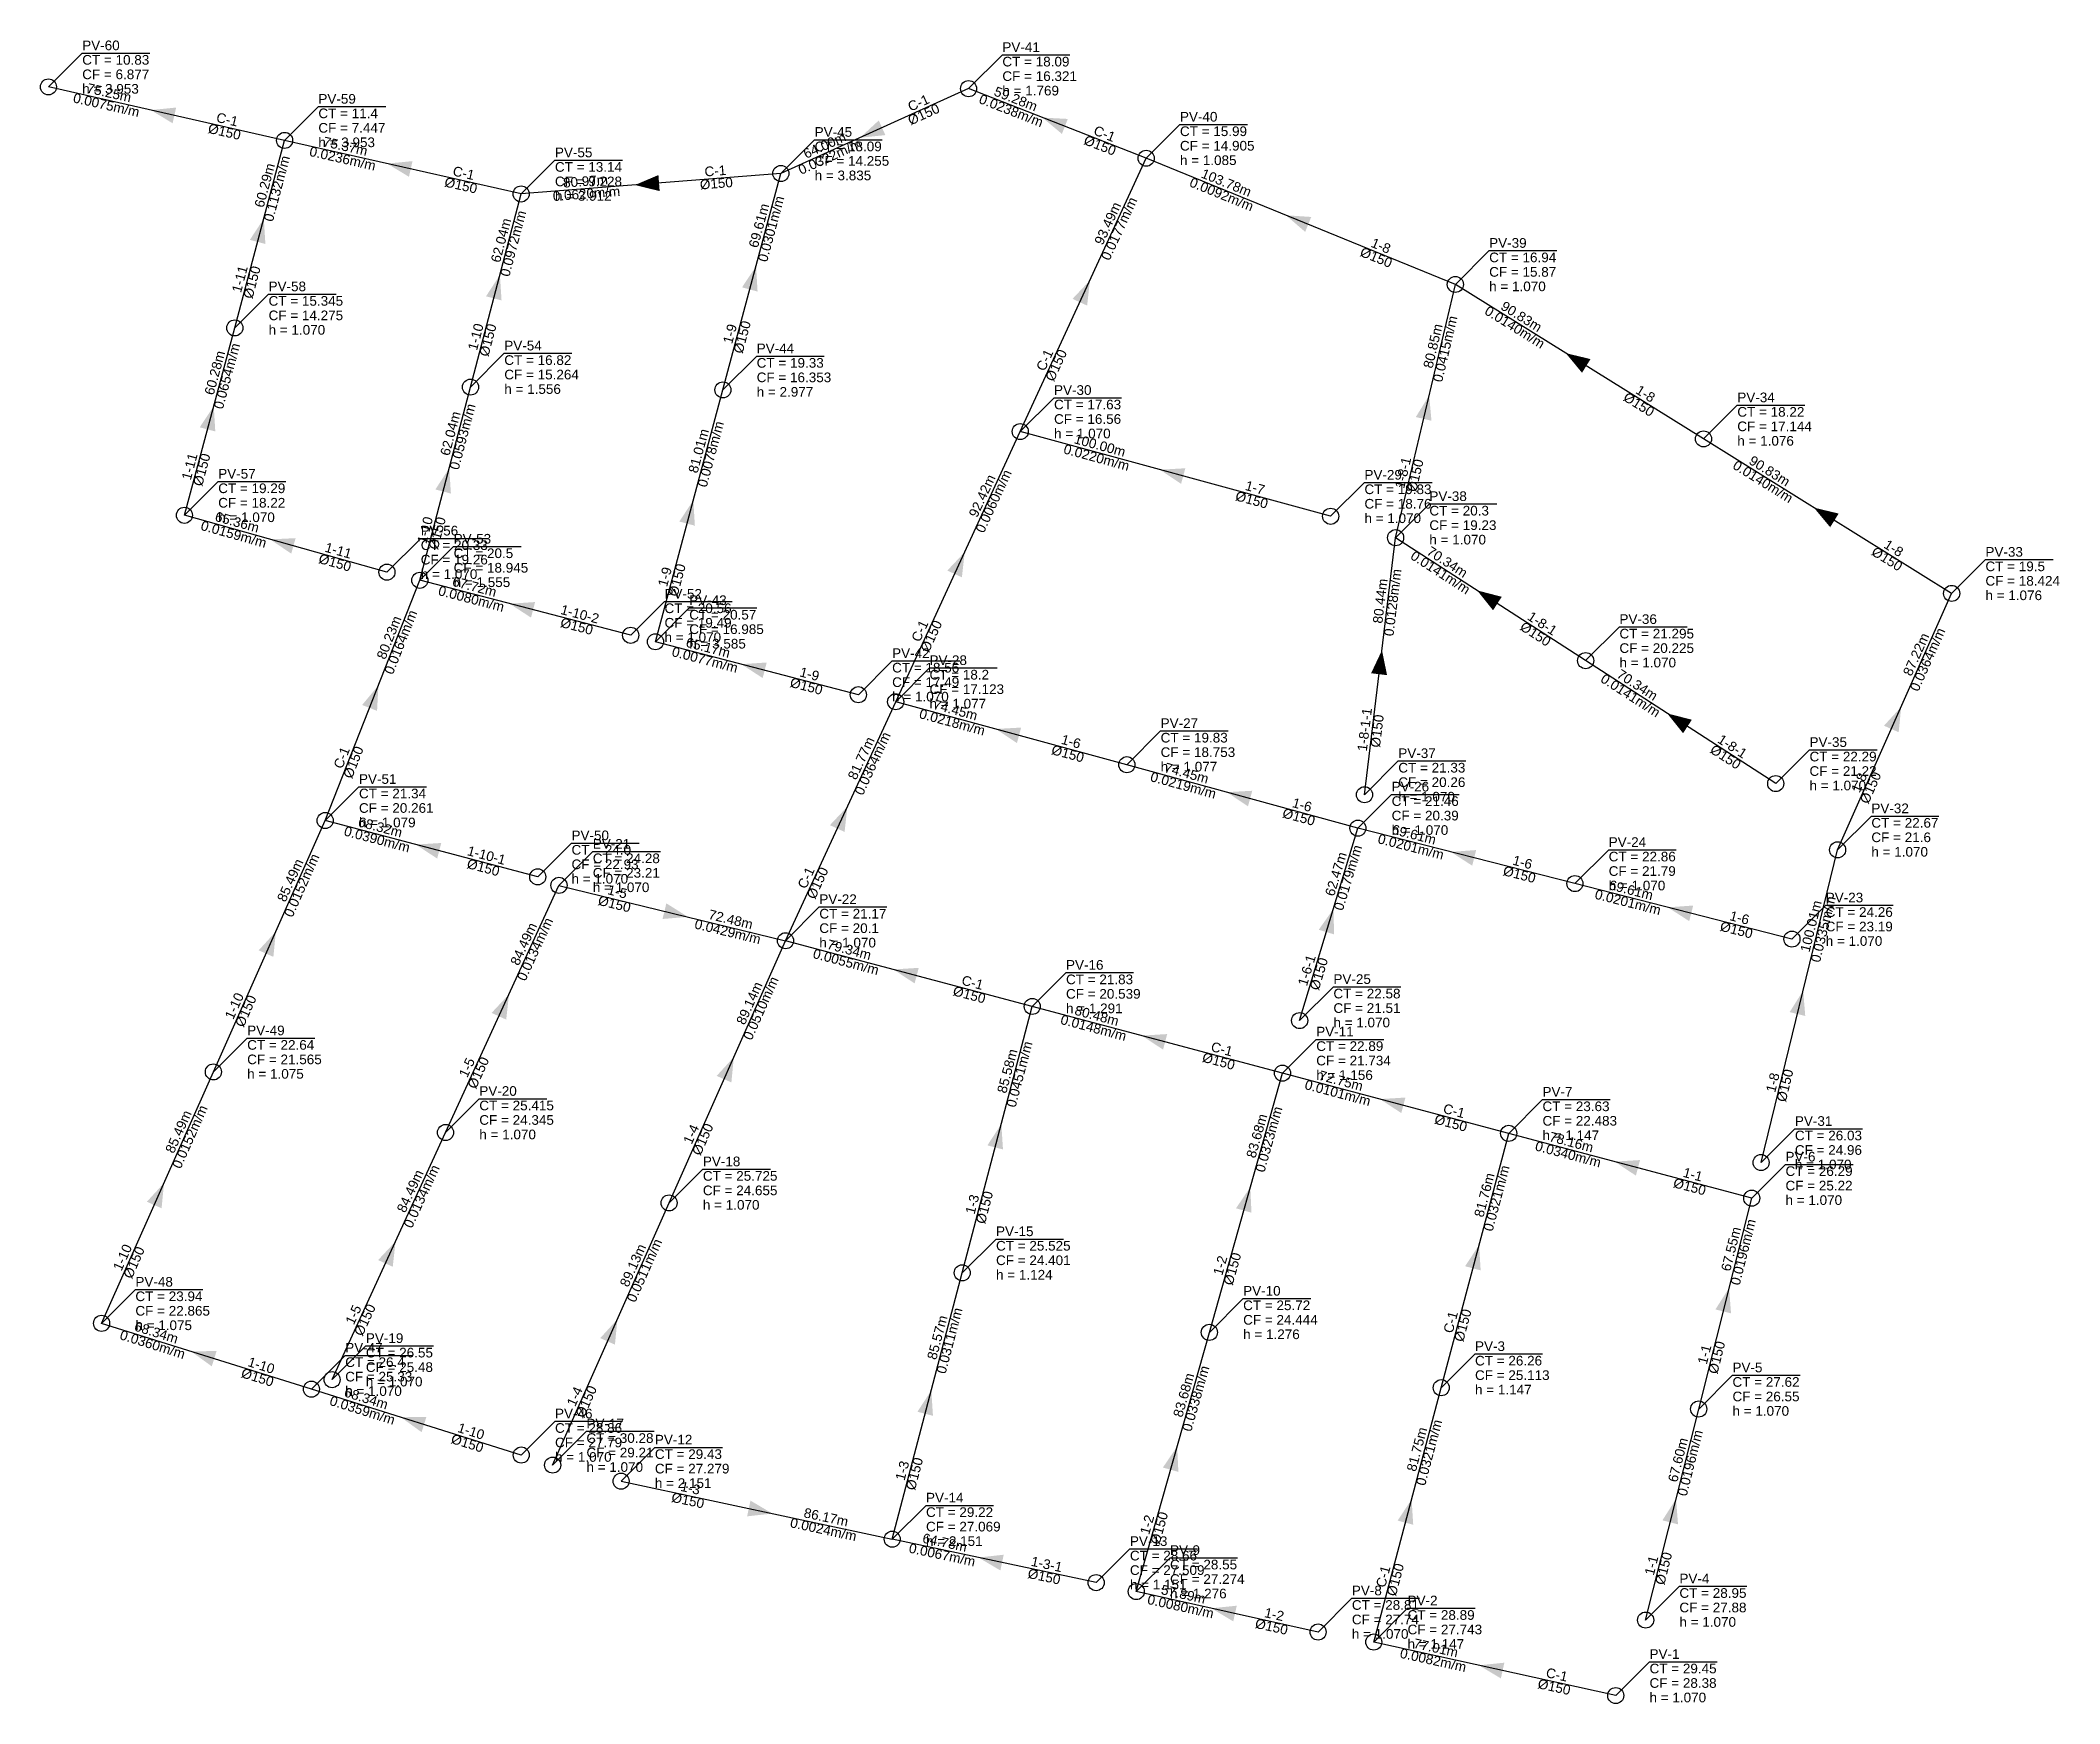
# Model space of a CAD drawing. Header units: millimetres. Extents: x -702 to 2600, y -168 to 1014.
# Drawn here: x 341 to 969, y 312 to 829 of the extents above; entities that cross this region are included whole.
import ezdxf
from ezdxf.enums import TextEntityAlignment as Align

# ---------------------------------------------------------------- set-up
doc = ezdxf.new("R2010")
doc.units = ezdxf.units.MM
doc.styles.get("Standard").update_dxf_attribs({"font": 'arial.ttf'})

msp = doc.modelspace()

# ---------------------------------------------------------------- texts
for s, rotation, p in [('0.0075m/m', 347.24105, (361.81, 810.31)), ('0.0238m/m', 338.60222, (643.24, 808.5)), ('Ø150', 24.3075, (614.85, 807.32)), ('Ø150', 347.24105, (398.51, 802)), ('0.0322m/m', 24.3075, (585.69, 794.15)), ('Ø150', 338.60222, (670.83, 797.69)), ('0.1132m/m', 75.12043, (412.99, 783.27)), ('0.0236m/m', 347.24051, (435.24, 793.68)), ('Ø150', 347.24051, (472, 785.36)), ('Ø150', 4.50844, (550.92, 785.97)), ('0.0092m/m', 337.80953, (708.66, 782.48)), ('0.0620m/m', 4.50844, (510.56, 782.79)), ('0.0301m/m', 75.00041, (566.6, 770.75)), ('0.0177m/m', 65.25499, (674.85, 771.05)), ('0.0972m/m', 75.30395, (486.44, 766.19)), ('Ø150', 337.80953, (756.7, 762.88)), ('Ø150', 75.12043, (405.25, 754.14)), ('Ø150', 75.30395, (478.57, 736.18)), ('Ø150', 75.00041, (557.59, 737.12)), ('0.0415m/m', 76.71623, (776.08, 733.41)), ('0.0140m/m', 328.1048, (800.01, 741.08)), ('0.0654m/m', 74.95661, (397.47, 725.01)), ('Ø150', 65.25499, (655.28, 728.59)), ('0.0593m/m', 75.30395, (470.7, 706.17)), ('Ø150', 328.1048, (838.57, 717.09)), ('0.0078m/m', 75.00111, (547.84, 700.75)), ('0.0220m/m', 344.73649, (669.62, 700.78)), ('Ø150', 74.95661, (389.64, 695.9)), ('Ø150', 76.71623, (766.79, 694.06)), ('0.0140m/m', 328.1048, (877.13, 693.09)), ('0.0060m/m', 65.24499, (635.82, 686.38)), ('Ø150', 344.73649, (717.85, 687.62)), ('0.0159m/m', 344.31683, (401.47, 676.93)), ('Ø150', 75.30395, (462.83, 676.16)), ('Ø150', 344.31683, (432.93, 668.1)), ('Ø150', 75.00111, (537.36, 661.62)), ('0.0141m/m', 327.10916, (776.92, 664.84)), ('Ø150', 328.1048, (915.69, 669.09)), ('0.0080m/m', 345.37916, (475.28, 656.88)), ('0.0128m/m', 83.10495, (759.74, 654.43)), ('0.0164m/m', 68.49178, (451.54, 642.5)), ('Ø150', 345.37916, (508.05, 648.34)), ('Ø150', 65.24499, (616.47, 644.42)), ('Ø150', 327.10916, (806.45, 645.74)), ('0.0077m/m', 345.37931, (547.88, 637.94)), ('0.0364m/m', 66.02077, (926.11, 637.17)), ('Ø150', 345.37931, (579.41, 629.72)), ('0.0141m/m', 327.11028, (835.99, 626.64)), ('0.0218m/m', 344.76135, (624.75, 618.54)), ('Ø150', 83.10495, (754.91, 614.5)), ('Ø150', 68.49178, (436.83, 605.17)), ('0.0364m/m', 65.24502, (598.23, 604.87)), ('Ø150', 344.76135, (660.67, 608.75)), ('Ø150', 327.11028, (865.53, 607.54)), ('0.0219m/m', 344.6487, (696.58, 598.93)), ('Ø150', 66.02077, (908.38, 597.32)), ('Ø150', 344.6487, (732.48, 589.08)), ('0.0390m/m', 345.16036, (445.99, 582.14)), ('0.0179m/m', 73.16232, (745.9, 569.2)), ('0.0201m/m', 345.66634, (767.29, 579.84)), ('0.0152m/m', 66.01941, (420.79, 566.98)), ('Ø150', 345.16036, (479.01, 573.39)), ('Ø150', 65.24502, (581.11, 567.73)), ('Ø150', 345.66634, (801.01, 571.23)), ('0.0201m/m', 345.66613, (834.74, 562.61)), ('Ø150', -13.72757, (519.74, 562.07)), ('0.0335m/m', 76.25373, (893.58, 553.11)), ('0.0134m/m', 65.33629, (493.32, 547.17)), ('0.0429m/m', -13.72757, (554.95, 553.47)), ('Ø150', 345.66613, (868.46, 553.99)), ('0.0055m/m', 345.09747, (591.72, 544.07)), ('Ø150', 73.16232, (736.85, 539.3)), ('0.0510m/m', 66.04586, (563.5, 528.8)), ('Ø150', 345.09747, (630.06, 533.86)), ('Ø150', 66.01941, (403.42, 527.93)), ('0.0148m/m', 345.0711, (668.67, 523.58)), ('0.0451m/m', 75.27303, (643.78, 508.07)), ('Ø150', 65.33629, (475.69, 508.77)), ('Ø150', 345.0711, (707.55, 513.21)), ('Ø150', 76.25373, (881.7, 504.54)), ('0.0101m/m', 345.09978, (744.57, 503.35)), ('0.0152m/m', 66.01968, (386.05, 488.87)), ('0.0323m/m', 74.24486, (721.31, 487.89)), ('Ø150', 66.04586, (545.41, 488.07)), ('Ø150', 345.09978, (779.72, 494)), ('0.0340m/m', 345.07019, (816.18, 484.29)), ('0.0134m/m', 65.33752, (458.06, 470.38)), ('0.0321m/m', 75.14351, (792.06, 469.56)), ('Ø150', 75.27303, (632.91, 466.68)), ('Ø150', 345.07019, (853.94, 474.22)), ('0.0196m/m', 75.88147, (868.71, 452.81)), ('Ø150', 66.01968, (368.67, 449.81)), ('0.0511m/m', 66.04541, (527.31, 447.34)), ('Ø150', 74.24486, (709.95, 447.62)), ('Ø150', 65.33752, (440.43, 431.98)), ('0.0311m/m', 75.27324, (622.03, 425.3)), ('Ø150', 75.14351, (781.58, 430.05)), ('0.0360m/m', 342.58841, (376.29, 425.17)), ('Ø150', 75.88147, (860.47, 420.05)), ('Ø150', 342.58841, (408.9, 414.95)), ('0.0338m/m', 74.24551, (698.59, 407.35)), ('Ø150', 66.04541, (509.21, 406.61)), ('0.0359m/m', 342.57696, (441.5, 404.72)), ('Ø150', 342.57696, (474.11, 394.49)), ('0.0321m/m', 75.1409, (771.09, 390.54)), ('0.0196m/m', 75.88545, (852.23, 387.28)), ('Ø150', 75.27324, (611.15, 383.92)), ('Ø150', -12.07117, (542.51, 376.75)), ('Ø150', 74.24551, (687.23, 367.08)), ('0.0024m/m', -12.07117, (584.65, 367.73)), ('0.0067m/m', 347.96472, (621.55, 359.85)), ('Ø150', 75.88545, (843.98, 354.5)), ('Ø150', 347.96472, (653.24, 353.1)), ('Ø150', 75.1409, (760.61, 351.02)), ('0.0080m/m', 347.46056, (695.68, 343.8)), ('Ø150', 347.46056, (723.93, 337.52)), ('0.0082m/m', 347.53098, (774.17, 327.11)), ('Ø150', 347.53098, (811.77, 318.8))]:
    msp.add_text(s, height=3, rotation=rotation).set_placement(p, align=Align.TOP_CENTER)
for s, rotation, p in [('75.25m', 347.24105, (361.81, 810.31)), ('C-1', 24.3075, (614.85, 807.32)), ('59.28m', 338.60222, (643.24, 808.5)), ('C-1', 347.24105, (398.51, 802)), ('75.37m', 347.24051, (435.24, 793.68)), ('64.00m', 24.3075, (585.69, 794.15)), ('C-1', 338.60222, (670.83, 797.69)), ('60.29m', 75.12043, (412.99, 783.27)), ('C-1', 347.24051, (472, 785.36)), ('80.97m', 4.50844, (510.56, 782.79)), ('C-1', 4.50844, (550.92, 785.97)), ('103.78m', 337.80953, (708.66, 782.48)), ('93.49m', 65.25499, (674.85, 771.05)), ('62.04m', 75.30395, (486.44, 766.19)), ('69.61m', 75.00041, (566.6, 770.75)), ('1-8', 337.80953, (756.7, 762.88)), ('1-11', 75.12043, (405.25, 754.14)), ('90.83m', 328.1048, (800.01, 741.08)), ('1-10', 75.30395, (478.57, 736.18)), ('1-9', 75.00041, (557.59, 737.12)), ('80.85m', 76.71623, (776.08, 733.41)), ('60.28m', 74.95661, (397.47, 725.01)), ('C-1', 65.25499, (655.28, 728.59)), ('1-8', 328.1048, (838.57, 717.09)), ('62.04m', 75.30395, (470.7, 706.17)), ('81.01m', 75.00111, (547.84, 700.75)), ('100.00m', 344.73649, (669.62, 700.78)), ('1-11', 74.95661, (389.64, 695.9)), ('1-8-1', 76.71623, (766.79, 694.06)), ('90.83m', 328.1048, (877.13, 693.09)), ('92.42m', 65.24499, (635.82, 686.38)), ('1-7', 344.73649, (717.85, 687.62)), ('65.36m', 344.31683, (401.47, 676.93)), ('1-10', 75.30395, (462.83, 676.16)), ('1-11', 344.31683, (432.93, 668.1)), ('70.34m', 327.10916, (776.92, 664.84)), ('1-8', 328.1048, (915.69, 669.09)), ('67.72m', 345.37916, (475.28, 656.88)), ('1-9', 75.00111, (537.36, 661.62)), ('80.44m', 83.10495, (759.74, 654.43)), ('1-10-2', 345.37916, (508.05, 648.34)), ('80.23m', 68.49178, (451.54, 642.5)), ('C-1', 65.24499, (616.47, 644.42)), ('1-8-1', 327.10916, (806.45, 645.74)), ('65.17m', 345.37931, (547.88, 637.94)), ('87.22m', 66.02077, (926.11, 637.17)), ('1-9', 345.37931, (579.41, 629.72)), ('70.34m', 327.11028, (835.99, 626.64)), ('74.45m', 344.76135, (624.75, 618.54)), ('1-8-1-1', 83.10495, (754.91, 614.5)), ('C-1', 68.49178, (436.83, 605.17)), ('81.77m', 65.24502, (598.23, 604.87)), ('1-6', 344.76135, (660.67, 608.75)), ('1-8-1', 327.11028, (865.53, 607.54)), ('74.45m', 344.6487, (696.58, 598.93)), ('1-8', 66.02077, (908.38, 597.32)), ('1-6', 344.6487, (732.48, 589.08)), ('68.32m', 345.16036, (445.99, 582.14)), ('69.61m', 345.66634, (767.29, 579.84)), ('1-10-1', 345.16036, (479.01, 573.39)), ('85.49m', 66.01941, (420.79, 566.98)), ('C-1', 65.24502, (581.11, 567.73)), ('62.47m', 73.16232, (745.9, 569.2)), ('1-6', 345.66634, (801.01, 571.23)), ('1-5', -13.72757, (519.74, 562.07)), ('69.61m', 345.66613, (834.74, 562.61)), ('72.48m', -13.72757, (554.95, 553.47)), ('100.01m', 76.25373, (893.58, 553.11)), ('84.49m', 65.33629, (493.32, 547.17)), ('1-6', 345.66613, (868.46, 553.99)), ('79.34m', 345.09747, (591.72, 544.07)), ('1-6-1', 73.16232, (736.85, 539.3)), ('89.14m', 66.04586, (563.5, 528.8)), ('C-1', 345.09747, (630.06, 533.86)), ('1-10', 66.01941, (403.42, 527.93)), ('80.48m', 345.0711, (668.67, 523.58)), ('85.58m', 75.27303, (643.78, 508.07)), ('C-1', 345.0711, (707.55, 513.21)), ('1-5', 65.33629, (475.69, 508.77)), ('72.75m', 345.09978, (744.57, 503.35)), ('1-8', 76.25373, (881.7, 504.54)), ('85.49m', 66.01968, (386.05, 488.87)), ('C-1', 345.09978, (779.72, 494)), ('1-4', 66.04586, (545.41, 488.07)), ('83.68m', 74.24486, (721.31, 487.89)), ('78.16m', 345.07019, (816.18, 484.29)), ('84.49m', 65.33752, (458.06, 470.38)), ('1-1', 345.07019, (853.94, 474.22)), ('81.76m', 75.14351, (792.06, 469.56)), ('1-3', 75.27303, (632.91, 466.68)), ('67.55m', 75.88147, (868.71, 452.81)), ('1-10', 66.01968, (368.67, 449.81)), ('89.13m', 66.04541, (527.31, 447.34)), ('1-2', 74.24486, (709.95, 447.62)), ('1-5', 65.33752, (440.43, 431.98)), ('C-1', 75.14351, (781.58, 430.05)), ('68.34m', 342.58841, (376.29, 425.17)), ('85.57m', 75.27324, (622.03, 425.3)), ('1-1', 75.88147, (860.47, 420.05)), ('1-10', 342.58841, (408.9, 414.95)), ('83.68m', 74.24551, (698.59, 407.35)), ('68.34m', 342.57696, (441.5, 404.72)), ('1-4', 66.04541, (509.21, 406.61)), ('1-10', 342.57696, (474.11, 394.49)), ('81.75m', 75.1409, (771.09, 390.54)), ('67.60m', 75.88545, (852.23, 387.28)), ('1-3', 75.27324, (611.15, 383.92)), ('1-3', -12.07117, (542.51, 376.75)), ('86.17m', -12.07117, (584.65, 367.73)), ('1-2', 74.24551, (687.23, 367.08)), ('64.78m', 347.96472, (621.55, 359.85)), ('1-3-1', 347.96472, (653.24, 353.1)), ('C-1', 75.1409, (760.61, 351.02)), ('1-1', 75.88545, (843.98, 354.5)), ('57.89m', 347.46056, (695.68, 343.8)), ('1-2', 347.46056, (723.93, 337.52)), ('77.01m', 347.53098, (774.17, 327.11)), ('C-1', 347.53098, (811.77, 318.8))]:
    msp.add_text(s, height=3, rotation=rotation).set_placement(p, align=Align.BOTTOM_CENTER)

# ---------------------------------------------------------------- blocks, each defined once
blk = doc.blocks.new('1')
blk.add_line((0, 0), (21, 0))
for s, p in [('PV-1', (0, 0)), ('CT = 29.45', (0, -4.5)), ('CF = 28.38', (0, -9)), ('h = 1.070', (0, -13.5))]:
    blk.add_text(s, height=3).set_placement(p, align=Align.BOTTOM_LEFT)
blk = doc.blocks.new('2')
blk.add_line((0, 0), (21, 0))
for s, p in [('PV-2', (0, 0)), ('CT = 28.89', (0, -4.5)), ('CF = 27.743', (0, -9)), ('h = 1.147', (0, -13.5))]:
    blk.add_text(s, height=3).set_placement(p, align=Align.BOTTOM_LEFT)
blk = doc.blocks.new('3')
blk.add_line((0, 0), (21, 0))
for s, p in [('PV-3', (0, 0)), ('CT = 26.26', (0, -4.5)), ('CF = 25.113', (0, -9)), ('h = 1.147', (0, -13.5))]:
    blk.add_text(s, height=3).set_placement(p, align=Align.BOTTOM_LEFT)
blk = doc.blocks.new('4')
blk.add_line((0, 0), (21, 0))
for s, p in [('PV-4', (0, 0)), ('CT = 28.95', (0, -4.5)), ('CF = 27.88', (0, -9)), ('h = 1.070', (0, -13.5))]:
    blk.add_text(s, height=3).set_placement(p, align=Align.BOTTOM_LEFT)
blk = doc.blocks.new('5')
blk.add_line((0, 0), (21, 0))
for s, p in [('PV-5', (0, 0)), ('CT = 27.62', (0, -4.5)), ('CF = 26.55', (0, -9)), ('h = 1.070', (0, -13.5))]:
    blk.add_text(s, height=3).set_placement(p, align=Align.BOTTOM_LEFT)
blk = doc.blocks.new('6')
blk.add_line((0, 0), (21, 0))
for s, p in [('PV-6', (0, 0)), ('CT = 26.29', (0, -4.5)), ('CF = 25.22', (0, -9)), ('h = 1.070', (0, -13.5))]:
    blk.add_text(s, height=3).set_placement(p, align=Align.BOTTOM_LEFT)
blk = doc.blocks.new('7')
blk.add_line((0, 0), (21, 0))
for s, p in [('PV-7', (0, 0)), ('CT = 23.63', (0, -4.5)), ('CF = 22.483', (0, -9)), ('h = 1.147', (0, -13.5))]:
    blk.add_text(s, height=3).set_placement(p, align=Align.BOTTOM_LEFT)
blk = doc.blocks.new('8')
blk.add_line((0, 0), (21, 0))
for s, p in [('PV-8', (0, 0)), ('CT = 28.81', (0, -4.5)), ('CF = 27.74', (0, -9)), ('h = 1.070', (0, -13.5))]:
    blk.add_text(s, height=3).set_placement(p, align=Align.BOTTOM_LEFT)
blk = doc.blocks.new('9')
blk.add_line((0, 0), (21, 0))
for s, p in [('PV-9', (0, 0)), ('CT = 28.55', (0, -4.5)), ('CF = 27.274', (0, -9)), ('h = 1.276', (0, -13.5))]:
    blk.add_text(s, height=3).set_placement(p, align=Align.BOTTOM_LEFT)
blk = doc.blocks.new('10')
blk.add_line((0, 0), (21, 0))
for s, p in [('PV-10', (0, 0)), ('CT = 25.72', (0, -4.5)), ('CF = 24.444', (0, -9)), ('h = 1.276', (0, -13.5))]:
    blk.add_text(s, height=3).set_placement(p, align=Align.BOTTOM_LEFT)
blk = doc.blocks.new('11')
blk.add_line((0, 0), (21, 0))
for s, p in [('PV-11', (0, 0)), ('CT = 22.89', (0, -4.5)), ('CF = 21.734', (0, -9)), ('h = 1.156', (0, -13.5))]:
    blk.add_text(s, height=3).set_placement(p, align=Align.BOTTOM_LEFT)
blk = doc.blocks.new('12')
blk.add_line((0, 0), (21, 0))
for s, p in [('PV-12', (0, 0)), ('CT = 29.43', (0, -4.5)), ('CF = 27.279', (0, -9)), ('h = 2.151', (0, -13.5))]:
    blk.add_text(s, height=3).set_placement(p, align=Align.BOTTOM_LEFT)
blk = doc.blocks.new('13')
blk.add_line((0, 0), (21, 0))
for s, p in [('PV-13', (0, 0)), ('CT = 28.66', (0, -4.5)), ('CF = 27.509', (0, -9)), ('h = 1.151', (0, -13.5))]:
    blk.add_text(s, height=3).set_placement(p, align=Align.BOTTOM_LEFT)
blk = doc.blocks.new('14')
blk.add_line((0, 0), (21, 0))
for s, p in [('PV-14', (0, 0)), ('CT = 29.22', (0, -4.5)), ('CF = 27.069', (0, -9)), ('h = 2.151', (0, -13.5))]:
    blk.add_text(s, height=3).set_placement(p, align=Align.BOTTOM_LEFT)
blk = doc.blocks.new('15')
blk.add_line((0, 0), (21, 0))
for s, p in [('PV-15', (0, 0)), ('CT = 25.525', (0, -4.5)), ('CF = 24.401', (0, -9)), ('h = 1.124', (0, -13.5))]:
    blk.add_text(s, height=3).set_placement(p, align=Align.BOTTOM_LEFT)
blk = doc.blocks.new('16')
blk.add_line((0, 0), (21, 0))
for s, p in [('PV-16', (0, 0)), ('CT = 21.83', (0, -4.5)), ('CF = 20.539', (0, -9)), ('h = 1.291', (0, -13.5))]:
    blk.add_text(s, height=3).set_placement(p, align=Align.BOTTOM_LEFT)
blk = doc.blocks.new('17')
blk.add_line((0, 0), (21, 0))
for s, p in [('PV-17', (0, 0)), ('CT = 30.28', (0, -4.5)), ('CF = 29.21', (0, -9)), ('h = 1.070', (0, -13.5))]:
    blk.add_text(s, height=3).set_placement(p, align=Align.BOTTOM_LEFT)
blk = doc.blocks.new('18')
blk.add_line((0, 0), (21, 0))
for s, p in [('PV-18', (0, 0)), ('CT = 25.725', (0, -4.5)), ('CF = 24.655', (0, -9)), ('h = 1.070', (0, -13.5))]:
    blk.add_text(s, height=3).set_placement(p, align=Align.BOTTOM_LEFT)
blk = doc.blocks.new('19')
blk.add_line((0, 0), (21, 0))
for s, p in [('PV-19', (0, 0)), ('CT = 26.55', (0, -4.5)), ('CF = 25.48', (0, -9)), ('h = 1.070', (0, -13.5))]:
    blk.add_text(s, height=3).set_placement(p, align=Align.BOTTOM_LEFT)
blk = doc.blocks.new('20')
blk.add_line((0, 0), (21, 0))
for s, p in [('PV-20', (0, 0)), ('CT = 25.415', (0, -4.5)), ('CF = 24.345', (0, -9)), ('h = 1.070', (0, -13.5))]:
    blk.add_text(s, height=3).set_placement(p, align=Align.BOTTOM_LEFT)
blk = doc.blocks.new('21')
blk.add_line((0, 0), (21, 0))
for s, p in [('PV-21', (0, 0)), ('CT = 24.28', (0, -4.5)), ('CF = 23.21', (0, -9)), ('h = 1.070', (0, -13.5))]:
    blk.add_text(s, height=3).set_placement(p, align=Align.BOTTOM_LEFT)
blk = doc.blocks.new('22')
blk.add_line((0, 0), (21, 0))
for s, p in [('PV-22', (0, 0)), ('CT = 21.17', (0, -4.5)), ('CF = 20.1', (0, -9)), ('h = 1.070', (0, -13.5))]:
    blk.add_text(s, height=3).set_placement(p, align=Align.BOTTOM_LEFT)
blk = doc.blocks.new('23')
blk.add_line((0, 0), (21, 0))
for s, p in [('PV-23', (0, 0)), ('CT = 24.26', (0, -4.5)), ('CF = 23.19', (0, -9)), ('h = 1.070', (0, -13.5))]:
    blk.add_text(s, height=3).set_placement(p, align=Align.BOTTOM_LEFT)
blk = doc.blocks.new('24')
blk.add_line((0, 0), (21, 0))
for s, p in [('PV-24', (0, 0)), ('CT = 22.86', (0, -4.5)), ('CF = 21.79', (0, -9)), ('h = 1.070', (0, -13.5))]:
    blk.add_text(s, height=3).set_placement(p, align=Align.BOTTOM_LEFT)
blk = doc.blocks.new('25')
blk.add_line((0, 0), (21, 0))
for s, p in [('PV-25', (0, 0)), ('CT = 22.58', (0, -4.5)), ('CF = 21.51', (0, -9)), ('h = 1.070', (0, -13.5))]:
    blk.add_text(s, height=3).set_placement(p, align=Align.BOTTOM_LEFT)
blk = doc.blocks.new('26')
blk.add_line((0, 0), (21, 0))
for s, p in [('PV-26', (0, 0)), ('CT = 21.46', (0, -4.5)), ('CF = 20.39', (0, -9)), ('h = 1.070', (0, -13.5))]:
    blk.add_text(s, height=3).set_placement(p, align=Align.BOTTOM_LEFT)
blk = doc.blocks.new('27')
blk.add_line((0, 0), (21, 0))
for s, p in [('PV-27', (0, 0)), ('CT = 19.83', (0, -4.5)), ('CF = 18.753', (0, -9)), ('h = 1.077', (0, -13.5))]:
    blk.add_text(s, height=3).set_placement(p, align=Align.BOTTOM_LEFT)
blk = doc.blocks.new('28')
blk.add_line((0, 0), (21, 0))
for s, p in [('PV-28', (0, 0)), ('CT = 18.2', (0, -4.5)), ('CF = 17.123', (0, -9)), ('h = 1.077', (0, -13.5))]:
    blk.add_text(s, height=3).set_placement(p, align=Align.BOTTOM_LEFT)
blk = doc.blocks.new('29')
blk.add_line((0, 0), (21, 0))
for s, p in [('PV-29', (0, 0)), ('CT = 19.83', (0, -4.5)), ('CF = 18.76', (0, -9)), ('h = 1.070', (0, -13.5))]:
    blk.add_text(s, height=3).set_placement(p, align=Align.BOTTOM_LEFT)
blk = doc.blocks.new('30')
blk.add_line((0, 0), (21, 0))
for s, p in [('PV-30', (0, 0)), ('CT = 17.63', (0, -4.5)), ('CF = 16.56', (0, -9)), ('h = 1.070', (0, -13.5))]:
    blk.add_text(s, height=3).set_placement(p, align=Align.BOTTOM_LEFT)
blk = doc.blocks.new('31')
blk.add_line((0, 0), (21, 0))
for s, p in [('PV-31', (0, 0)), ('CT = 26.03', (0, -4.5)), ('CF = 24.96', (0, -9)), ('h = 1.070', (0, -13.5))]:
    blk.add_text(s, height=3).set_placement(p, align=Align.BOTTOM_LEFT)
blk = doc.blocks.new('32')
blk.add_line((0, 0), (21, 0))
for s, p in [('PV-32', (0, 0)), ('CT = 22.67', (0, -4.5)), ('CF = 21.6', (0, -9)), ('h = 1.070', (0, -13.5))]:
    blk.add_text(s, height=3).set_placement(p, align=Align.BOTTOM_LEFT)
blk = doc.blocks.new('33')
blk.add_line((0, 0), (21, 0))
for s, p in [('PV-33', (0, 0)), ('CT = 19.5', (0, -4.5)), ('CF = 18.424', (0, -9)), ('h = 1.076', (0, -13.5))]:
    blk.add_text(s, height=3).set_placement(p, align=Align.BOTTOM_LEFT)
blk = doc.blocks.new('34')
blk.add_line((0, 0), (21, 0))
for s, p in [('PV-34', (0, 0)), ('CT = 18.22', (0, -4.5)), ('CF = 17.144', (0, -9)), ('h = 1.076', (0, -13.5))]:
    blk.add_text(s, height=3).set_placement(p, align=Align.BOTTOM_LEFT)
blk = doc.blocks.new('35')
blk.add_line((0, 0), (21, 0))
for s, p in [('PV-35', (0, 0)), ('CT = 22.29', (0, -4.5)), ('CF = 21.22', (0, -9)), ('h = 1.070', (0, -13.5))]:
    blk.add_text(s, height=3).set_placement(p, align=Align.BOTTOM_LEFT)
blk = doc.blocks.new('36')
blk.add_line((0, 0), (21, 0))
for s, p in [('PV-36', (0, 0)), ('CT = 21.295', (0, -4.5)), ('CF = 20.225', (0, -9)), ('h = 1.070', (0, -13.5))]:
    blk.add_text(s, height=3).set_placement(p, align=Align.BOTTOM_LEFT)
blk = doc.blocks.new('37')
blk.add_line((0, 0), (21, 0))
for s, p in [('PV-37', (0, 0)), ('CT = 21.33', (0, -4.5)), ('CF = 20.26', (0, -9)), ('h = 1.070', (0, -13.5))]:
    blk.add_text(s, height=3).set_placement(p, align=Align.BOTTOM_LEFT)
blk = doc.blocks.new('38')
blk.add_line((0, 0), (21, 0))
for s, p in [('PV-38', (0, 0)), ('CT = 20.3', (0, -4.5)), ('CF = 19.23', (0, -9)), ('h = 1.070', (0, -13.5))]:
    blk.add_text(s, height=3).set_placement(p, align=Align.BOTTOM_LEFT)
blk = doc.blocks.new('39')
blk.add_line((0, 0), (21, 0))
for s, p in [('PV-39', (0, 0)), ('CT = 16.94', (0, -4.5)), ('CF = 15.87', (0, -9)), ('h = 1.070', (0, -13.5))]:
    blk.add_text(s, height=3).set_placement(p, align=Align.BOTTOM_LEFT)
blk = doc.blocks.new('40')
blk.add_line((0, 0), (21, 0))
for s, p in [('PV-40', (0, 0)), ('CT = 15.99', (0, -4.5)), ('CF = 14.905', (0, -9)), ('h = 1.085', (0, -13.5))]:
    blk.add_text(s, height=3).set_placement(p, align=Align.BOTTOM_LEFT)
blk = doc.blocks.new('41')
blk.add_line((0, 0), (21, 0))
for s, p in [('PV-41', (0, 0)), ('CT = 18.09', (0, -4.5)), ('CF = 16.321', (0, -9)), ('h = 1.769', (0, -13.5))]:
    blk.add_text(s, height=3).set_placement(p, align=Align.BOTTOM_LEFT)
blk = doc.blocks.new('42')
blk.add_line((0, 0), (21, 0))
for s, p in [('PV-42', (0, 0)), ('CT = 18.56', (0, -4.5)), ('CF = 17.49', (0, -9)), ('h = 1.070', (0, -13.5))]:
    blk.add_text(s, height=3).set_placement(p, align=Align.BOTTOM_LEFT)
blk = doc.blocks.new('43')
blk.add_line((0, 0), (21, 0))
for s, p in [('PV-43', (0, 0)), ('CT = 20.57', (0, -4.5)), ('CF = 16.985', (0, -9)), ('h = 3.585', (0, -13.5))]:
    blk.add_text(s, height=3).set_placement(p, align=Align.BOTTOM_LEFT)
blk = doc.blocks.new('44')
blk.add_line((0, 0), (21, 0))
for s, p in [('PV-44', (0, 0)), ('CT = 19.33', (0, -4.5)), ('CF = 16.353', (0, -9)), ('h = 2.977', (0, -13.5))]:
    blk.add_text(s, height=3).set_placement(p, align=Align.BOTTOM_LEFT)
blk = doc.blocks.new('45')
blk.add_line((0, 0), (21, 0))
for s, p in [('PV-45', (0, 0)), ('CT = 18.09', (0, -4.5)), ('CF = 14.255', (0, -9)), ('h = 3.835', (0, -13.5))]:
    blk.add_text(s, height=3).set_placement(p, align=Align.BOTTOM_LEFT)
blk = doc.blocks.new('46')
blk.add_line((0, 0), (21, 0))
for s, p in [('PV-46', (0, 0)), ('CT = 28.86', (0, -4.5)), ('CF = 27.79', (0, -9)), ('h = 1.070', (0, -13.5))]:
    blk.add_text(s, height=3).set_placement(p, align=Align.BOTTOM_LEFT)
blk = doc.blocks.new('47')
blk.add_line((0, 0), (21, 0))
for s, p in [('PV-47', (0, 0)), ('CT = 26.4', (0, -4.5)), ('CF = 25.33', (0, -9)), ('h = 1.070', (0, -13.5))]:
    blk.add_text(s, height=3).set_placement(p, align=Align.BOTTOM_LEFT)
blk = doc.blocks.new('48')
blk.add_line((0, 0), (21, 0))
for s, p in [('PV-48', (0, 0)), ('CT = 23.94', (0, -4.5)), ('CF = 22.865', (0, -9)), ('h = 1.075', (0, -13.5))]:
    blk.add_text(s, height=3).set_placement(p, align=Align.BOTTOM_LEFT)
blk = doc.blocks.new('49')
blk.add_line((0, 0), (21, 0))
for s, p in [('PV-49', (0, 0)), ('CT = 22.64', (0, -4.5)), ('CF = 21.565', (0, -9)), ('h = 1.075', (0, -13.5))]:
    blk.add_text(s, height=3).set_placement(p, align=Align.BOTTOM_LEFT)
blk = doc.blocks.new('50')
blk.add_line((0, 0), (21, 0))
for s, p in [('PV-50', (0, 0)), ('CT = 24.0', (0, -4.5)), ('CF = 22.93', (0, -9)), ('h = 1.070', (0, -13.5))]:
    blk.add_text(s, height=3).set_placement(p, align=Align.BOTTOM_LEFT)
blk = doc.blocks.new('51')
blk.add_line((0, 0), (21, 0))
for s, p in [('PV-51', (0, 0)), ('CT = 21.34', (0, -4.5)), ('CF = 20.261', (0, -9)), ('h = 1.079', (0, -13.5))]:
    blk.add_text(s, height=3).set_placement(p, align=Align.BOTTOM_LEFT)
blk = doc.blocks.new('52')
blk.add_line((0, 0), (21, 0))
for s, p in [('PV-52', (0, 0)), ('CT = 20.56', (0, -4.5)), ('CF = 19.49', (0, -9)), ('h = 1.070', (0, -13.5))]:
    blk.add_text(s, height=3).set_placement(p, align=Align.BOTTOM_LEFT)
blk = doc.blocks.new('53')
blk.add_line((0, 0), (21, 0))
for s, p in [('PV-53', (0, 0)), ('CT = 20.5', (0, -4.5)), ('CF = 18.945', (0, -9)), ('h = 1.555', (0, -13.5))]:
    blk.add_text(s, height=3).set_placement(p, align=Align.BOTTOM_LEFT)
blk = doc.blocks.new('54')
blk.add_line((0, 0), (21, 0))
for s, p in [('PV-54', (0, 0)), ('CT = 16.82', (0, -4.5)), ('CF = 15.264', (0, -9)), ('h = 1.556', (0, -13.5))]:
    blk.add_text(s, height=3).set_placement(p, align=Align.BOTTOM_LEFT)
blk = doc.blocks.new('55')
blk.add_line((0, 0), (21, 0))
for s, p in [('PV-55', (0, 0)), ('CT = 13.14', (0, -4.5)), ('CF = 9.228', (0, -9)), ('h = 3.912', (0, -13.5))]:
    blk.add_text(s, height=3).set_placement(p, align=Align.BOTTOM_LEFT)
blk = doc.blocks.new('56')
blk.add_line((0, 0), (21, 0))
for s, p in [('PV-56', (0, 0)), ('CT = 20.33', (0, -4.5)), ('CF = 19.26', (0, -9)), ('h = 1.070', (0, -13.5))]:
    blk.add_text(s, height=3).set_placement(p, align=Align.BOTTOM_LEFT)
blk = doc.blocks.new('57')
blk.add_line((0, 0), (21, 0))
for s, p in [('PV-57', (0, 0)), ('CT = 19.29', (0, -4.5)), ('CF = 18.22', (0, -9)), ('h = 1.070', (0, -13.5))]:
    blk.add_text(s, height=3).set_placement(p, align=Align.BOTTOM_LEFT)
blk = doc.blocks.new('58')
blk.add_line((0, 0), (21, 0))
for s, p in [('PV-58', (0, 0)), ('CT = 15.345', (0, -4.5)), ('CF = 14.275', (0, -9)), ('h = 1.070', (0, -13.5))]:
    blk.add_text(s, height=3).set_placement(p, align=Align.BOTTOM_LEFT)
blk = doc.blocks.new('59')
blk.add_line((0, 0), (21, 0))
for s, p in [('PV-59', (0, 0)), ('CT = 11.4', (0, -4.5)), ('CF = 7.447', (0, -9)), ('h = 3.953', (0, -13.5))]:
    blk.add_text(s, height=3).set_placement(p, align=Align.BOTTOM_LEFT)
blk = doc.blocks.new('60')
blk.add_line((0, 0), (21, 0))
for s, p in [('PV-60', (0, 0)), ('CT = 10.83', (0, -4.5)), ('CF = 6.877', (0, -9)), ('h = 3.953', (0, -13.5))]:
    blk.add_text(s, height=3).set_placement(p, align=Align.BOTTOM_LEFT)

# ---------------------------------------------------------------- hatches: boundary and pattern name
h = msp.add_hatch(color=2)
h.dxf.hatch_style = 1
h.paths.add_polyline_path([(375.28, 807.26), (382.05, 803.16), (383.15, 808.04)])
h = msp.add_hatch(color=2)
h.dxf.hatch_style = 1
h.paths.add_polyline_path([(595.71, 798.67), (603.58, 799.48), (601.52, 804.04)])
h = msp.add_hatch(color=2)
h.dxf.hatch_style = 1
h.paths.add_polyline_path([(652.38, 804.92), (658.45, 799.85), (660.27, 804.51)])
h = msp.add_hatch(color=2)
h.dxf.hatch_style = 1
h.paths.add_polyline_path([(448.74, 790.62), (455.51, 786.53), (456.61, 791.4)])
h = msp.add_hatch(color=2)
h.dxf.hatch_style = 1
h.paths.add_polyline_path([(525.76, 783.98), (533.43, 782.08), (533.04, 787.07)])
h = msp.add_hatch(color=2)
h.dxf.hatch_style = 1
h.paths.add_polyline_path([(410.4, 773.54), (406.06, 766.93), (410.89, 765.65)])
h = msp.add_hatch(color=2)
h.dxf.hatch_style = 1
h.paths.add_polyline_path([(728.05, 774.57), (734.05, 769.42), (735.94, 774.05)])
h = msp.add_hatch(color=2)
h.dxf.hatch_style = 1
h.paths.add_polyline_path([(483.78, 756.02), (479.46, 749.4), (484.29, 748.13)])
h = msp.add_hatch(color=2)
h.dxf.hatch_style = 1
h.paths.add_polyline_path([(563.39, 758.77), (559.03, 752.17), (563.86, 750.87)])
h = msp.add_hatch(color=2)
h.dxf.hatch_style = 1
h.paths.add_polyline_path([(667.16, 754.36), (661.75, 748.6), (666.29, 746.51)])
h = msp.add_hatch(color=2)
h.dxf.hatch_style = 1
h.paths.add_polyline_path([(815.04, 731.73), (820.09, 725.64), (822.73, 729.89)])
h = msp.add_hatch(color=2)
h.dxf.hatch_style = 1
h.paths.add_polyline_path([(772.59, 718.6), (768.43, 711.88), (773.3, 710.73)])
h = msp.add_hatch(color=2)
h.dxf.hatch_style = 1
h.paths.add_polyline_path([(394.85, 715.29), (390.49, 708.69), (395.32, 707.4)])
h = msp.add_hatch(color=2)
h.dxf.hatch_style = 1
h.paths.add_polyline_path([(468.04, 696), (463.72, 689.38), (468.55, 688.11)])
h = msp.add_hatch(color=2)
h.dxf.hatch_style = 1
h.paths.add_polyline_path([(688.91, 695.52), (695.49, 691.13), (696.8, 695.96)])
h = msp.add_hatch(color=2)
h.dxf.hatch_style = 1
h.paths.add_polyline_path([(543.89, 686.01), (539.54, 679.42), (544.37, 678.12)])
h = msp.add_hatch(color=2)
h.dxf.hatch_style = 1
h.paths.add_polyline_path([(892.16, 683.73), (897.21, 677.65), (899.85, 681.89)])
h = msp.add_hatch(color=2)
h.dxf.hatch_style = 1
h.paths.add_polyline_path([(412.39, 673.87), (418.93, 669.43), (420.28, 674.25)])
h = msp.add_hatch(color=2)
h.dxf.hatch_style = 1
h.paths.add_polyline_path([(628.24, 669.94), (622.83, 664.18), (627.37, 662.08)])
h = msp.add_hatch(color=2)
h.dxf.hatch_style = 1
h.paths.add_polyline_path([(486.82, 653.87), (493.45, 649.56), (494.71, 654.4)])
h = msp.add_hatch(color=2)
h.dxf.hatch_style = 1
h.paths.add_polyline_path([(787.49, 658.01), (792.43, 651.83), (795.14, 656.03)])
h = msp.add_hatch(color=2)
h.dxf.hatch_style = 1
h.paths.add_polyline_path([(558.81, 635.09), (565.44, 630.78), (566.7, 635.62)])
h = msp.add_hatch(color=2)
h.dxf.hatch_style = 1
h.paths.add_polyline_path([(757.92, 639.43), (754.54, 632.28), (759.5, 631.68)])
h = msp.add_hatch(color=2)
h.dxf.hatch_style = 1
h.paths.add_polyline_path([(446.02, 628.49), (440.95, 622.42), (445.6, 620.59)])
h = msp.add_hatch(color=2)
h.dxf.hatch_style = 1
h.paths.add_polyline_path([(919.28, 621.81), (913.94, 615.98), (918.51, 613.95)])
h = msp.add_hatch(color=2)
h.dxf.hatch_style = 1
h.paths.add_polyline_path([(637.89, 614.96), (644.47, 610.58), (645.78, 615.4)])
h = msp.add_hatch(color=2)
h.dxf.hatch_style = 1
h.paths.add_polyline_path([(846.56, 619.8), (851.5, 613.63), (854.22, 617.83)])
h = msp.add_hatch(color=2)
h.dxf.hatch_style = 1
h.paths.add_polyline_path([(591.77, 590.84), (586.35, 585.08), (590.9, 582.98)])
h = msp.add_hatch(color=2)
h.dxf.hatch_style = 1
h.paths.add_polyline_path([(709.71, 595.33), (716.28, 590.93), (717.6, 595.76)])
h = msp.add_hatch(color=2)
h.dxf.hatch_style = 1
h.paths.add_polyline_path([(457.67, 579.04), (464.28, 574.7), (465.56, 579.54)])
h = msp.add_hatch(color=2)
h.dxf.hatch_style = 1
h.paths.add_polyline_path([(779.31, 576.77), (785.96, 572.49), (787.19, 577.34)])
h = msp.add_hatch(color=2)
h.dxf.hatch_style = 1
h.paths.add_polyline_path([(542.2, 556.58), (535.51, 560.79), (534.32, 555.93)])
h = msp.add_hatch(color=2)
h.dxf.hatch_style = 1
h.paths.add_polyline_path([(742.83, 559.04), (738.26, 552.58), (743.05, 551.14)])
h = msp.add_hatch(color=2)
h.dxf.hatch_style = 1
h.paths.add_polyline_path([(846.76, 559.54), (853.4, 555.26), (854.64, 560.1)])
h = msp.add_hatch(color=2)
h.dxf.hatch_style = 1
h.paths.add_polyline_path([(414.14, 552.02), (408.81, 546.19), (413.38, 544.15)])
h = msp.add_hatch(color=2)
h.dxf.hatch_style = 1
h.paths.add_polyline_path([(606.06, 540.25), (612.66, 535.91), (613.95, 540.74)])
h = msp.add_hatch(color=2)
h.dxf.hatch_style = 1
h.paths.add_polyline_path([(888.83, 533.68), (884.62, 526.99), (889.47, 525.8)])
h = msp.add_hatch(color=2)
h.dxf.hatch_style = 1
h.paths.add_polyline_path([(486.6, 532.52), (481.19, 526.74), (485.74, 524.66)])
h = msp.add_hatch(color=2)
h.dxf.hatch_style = 1
h.paths.add_polyline_path([(683.28, 519.68), (689.88, 515.34), (691.17, 520.17)])
h = msp.add_hatch(color=2)
h.dxf.hatch_style = 1
h.paths.add_polyline_path([(556.48, 513.01), (551.15, 507.17), (555.72, 505.14)])
h = msp.add_hatch(color=2)
h.dxf.hatch_style = 1
h.paths.add_polyline_path([(757.31, 499.96), (763.92, 495.62), (765.21, 500.45)])
h = msp.add_hatch(color=2)
h.dxf.hatch_style = 1
h.paths.add_polyline_path([(639.62, 492.21), (635.29, 485.59), (640.13, 484.32)])
h = msp.add_hatch(color=2)
h.dxf.hatch_style = 1
h.paths.add_polyline_path([(830.23, 480.54), (836.83, 476.19), (838.12, 481.02)])
h = msp.add_hatch(color=2)
h.dxf.hatch_style = 1
h.paths.add_polyline_path([(379.39, 473.91), (374.06, 468.07), (378.63, 466.04)])
h = msp.add_hatch(color=2)
h.dxf.hatch_style = 1
h.paths.add_polyline_path([(716.99, 472.57), (712.55, 466.03), (717.36, 464.67)])
h = msp.add_hatch(color=2)
h.dxf.hatch_style = 1
h.paths.add_polyline_path([(451.34, 455.73), (445.93, 449.95), (450.48, 447.87)])
h = msp.add_hatch(color=2)
h.dxf.hatch_style = 1
h.paths.add_polyline_path([(788.1, 454.64), (783.76, 448.03), (788.59, 446.75)])
h = msp.add_hatch(color=2)
h.dxf.hatch_style = 1
h.paths.add_polyline_path([(865.81, 441.28), (861.55, 434.61), (866.4, 433.39)])
h = msp.add_hatch(color=2)
h.dxf.hatch_style = 1
h.paths.add_polyline_path([(520.29, 431.54), (514.96, 425.7), (519.53, 423.67)])
h = msp.add_hatch(color=2)
h.dxf.hatch_style = 1
h.paths.add_polyline_path([(387.82, 421.56), (394.23, 416.93), (395.73, 421.7)])
h = msp.add_hatch(color=2)
h.dxf.hatch_style = 1
h.paths.add_polyline_path([(617.86, 409.44), (613.54, 402.83), (618.37, 401.56)])
h = msp.add_hatch(color=2)
h.dxf.hatch_style = 1
h.paths.add_polyline_path([(453.04, 401.1), (459.44, 396.47), (460.94, 401.24)])
h = msp.add_hatch(color=2)
h.dxf.hatch_style = 1
h.paths.add_polyline_path([(694.27, 392.03), (689.83, 385.49), (694.64, 384.13)])
h = msp.add_hatch(color=2)
h.dxf.hatch_style = 1
h.paths.add_polyline_path([(568.47, 371.19), (561.66, 375.21), (560.61, 370.32)])
h = msp.add_hatch(color=2)
h.dxf.hatch_style = 1
h.paths.add_polyline_path([(767.13, 375.61), (762.79, 369), (767.63, 367.72)])
h = msp.add_hatch(color=2)
h.dxf.hatch_style = 1
h.paths.add_polyline_path([(849.32, 375.74), (845.07, 369.07), (849.92, 367.85)])
h = msp.add_hatch(color=2)
h.dxf.hatch_style = 1
h.paths.add_polyline_path([(632.51, 357.52), (639.32, 353.51), (640.36, 358.4)])
h = msp.add_hatch(color=2)
h.dxf.hatch_style = 1
h.paths.add_polyline_path([(704.92, 341.75), (711.7, 337.68), (712.79, 342.56)])
h = msp.add_hatch(color=2)
h.dxf.hatch_style = 1
h.paths.add_polyline_path([(788.09, 324.03), (794.87, 319.97), (795.95, 324.85)])

# ---------------------------------------------------------------- linework, layer by layer
for p, q in [((343.46, 814.46), (353.96, 824.96)), ((629.44, 813.91), (639.94, 824.41)), ((416.86, 797.84), (343.46, 814.46)), ((629.44, 813.91), (571.1, 787.56)), ((684.63, 792.28), (629.44, 813.91)), ((416.86, 797.84), (427.36, 808.34)), ((401.38, 739.57), (416.86, 797.84)), ((490.38, 781.19), (416.86, 797.84)), ((571.1, 787.56), (581.6, 798.06)), ((684.63, 792.28), (695.13, 802.78)), ((490.38, 781.19), (500.88, 791.69)), ((645.5, 707.37), (684.63, 792.28)), ((780.73, 753.08), (684.63, 792.28)), ((571.1, 787.56), (490.38, 781.19)), ((553.08, 720.31), (571.1, 787.56)), ((474.64, 721.18), (490.38, 781.19)), ((780.73, 753.08), (791.23, 763.58)), ((762.15, 674.39), (780.73, 753.08)), ((857.85, 705.09), (780.73, 753.08)), ((401.38, 739.57), (411.88, 750.07)), ((385.73, 681.35), (401.38, 739.57)), ((474.64, 721.18), (485.14, 731.68)), ((553.08, 720.31), (563.58, 730.81)), ((458.9, 661.16), (474.64, 721.18)), ((532.12, 642.06), (553.08, 720.31)), ((645.5, 707.37), (656, 717.87)), ((857.85, 705.09), (868.35, 715.59)), ((606.79, 623.43), (645.5, 707.37)), ((741.97, 681.04), (645.5, 707.37)), ((934.97, 657.09), (857.85, 705.09)), ((385.73, 681.35), (396.23, 691.85)), ((741.97, 681.04), (752.47, 691.54)), ((762.15, 674.39), (772.65, 684.89)), ((448.67, 663.68), (385.73, 681.35)), ((448.67, 663.68), (459.17, 674.18)), ((458.9, 661.16), (469.4, 671.66)), ((752.49, 594.53), (762.15, 674.39)), ((821.22, 636.19), (762.15, 674.39)), ((934.97, 657.09), (945.47, 667.59)), ((429.48, 586.51), (458.9, 661.16)), ((524.43, 644.06), (458.9, 661.16)), ((524.43, 644.06), (534.93, 654.56)), ((899.52, 577.4), (934.97, 657.09)), ((532.12, 642.06), (542.62, 652.56)), ((821.22, 636.19), (831.72, 646.69)), ((595.18, 625.61), (532.12, 642.06)), ((595.18, 625.61), (605.68, 636.11)), ((606.79, 623.43), (617.29, 633.93)), ((880.29, 597.99), (821.22, 636.19)), ((572.55, 549.17), (606.79, 623.43)), ((678.63, 603.86), (606.79, 623.43)), ((678.63, 603.86), (689.13, 614.36)), ((750.43, 584.15), (678.63, 603.86)), ((752.49, 594.53), (762.99, 605.03)), ((880.29, 597.99), (890.79, 608.49)), ((429.48, 586.51), (439.98, 597.01)), ((750.43, 584.15), (760.93, 594.65)), ((394.73, 508.4), (429.48, 586.51)), ((495.53, 569.01), (429.48, 586.51)), ((732.33, 524.35), (750.43, 584.15)), ((817.88, 566.92), (750.43, 584.15)), ((899.52, 577.4), (910.02, 587.9)), ((495.53, 569.01), (506.03, 579.51)), ((817.88, 566.92), (828.38, 577.42)), ((875.75, 480.25), (899.52, 577.4)), ((502.14, 566.37), (512.64, 576.87)), ((466.88, 489.58), (502.14, 566.37)), ((502.14, 566.37), (572.55, 549.17)), ((885.33, 549.68), (817.88, 566.92)), ((572.55, 549.17), (583.05, 559.67)), ((885.33, 549.68), (895.83, 560.18)), ((536.36, 467.7), (572.55, 549.17)), ((649.22, 528.76), (572.55, 549.17)), ((649.22, 528.76), (659.72, 539.26)), ((732.33, 524.35), (742.83, 534.85)), ((627.47, 445.99), (649.22, 528.76)), ((726.99, 508.03), (649.22, 528.76)), ((394.73, 508.4), (405.23, 518.9)), ((726.99, 508.03), (737.49, 518.53)), ((359.99, 430.29), (394.73, 508.4)), ((704.27, 427.49), (726.99, 508.03)), ((797.3, 489.32), (726.99, 508.03)), ((466.88, 489.58), (477.38, 500.08)), ((797.3, 489.32), (807.8, 499.82)), ((431.62, 412.79), (466.88, 489.58)), ((875.75, 480.25), (886.25, 490.75)), ((776.34, 410.29), (797.3, 489.32)), ((872.83, 469.18), (797.3, 489.32)), ((536.36, 467.7), (546.86, 478.2)), ((872.83, 469.18), (883.33, 479.68)), ((500.17, 386.24), (536.36, 467.7)), ((856.35, 403.67), (872.83, 469.18)), ((627.47, 445.99), (637.97, 456.49)), ((605.71, 363.23), (627.47, 445.99)), ((359.99, 430.29), (370.49, 440.79)), ((704.27, 427.49), (714.77, 437.99)), ((425.2, 409.83), (359.99, 430.29)), ((681.55, 346.94), (704.27, 427.49)), ((431.62, 412.79), (442.12, 423.29)), ((776.34, 410.29), (786.84, 420.79)), ((425.2, 409.83), (435.7, 420.33)), ((490.41, 389.37), (425.2, 409.83)), ((755.37, 331.27), (776.34, 410.29)), ((856.35, 403.67), (866.85, 414.17)), ((839.86, 338.1), (856.35, 403.67)), ((490.41, 389.37), (500.91, 399.87)), ((500.17, 386.24), (510.67, 396.74)), ((521.44, 381.25), (531.94, 391.75)), ((521.44, 381.25), (605.71, 363.23)), ((605.71, 363.23), (616.21, 373.73)), ((669.08, 349.72), (605.71, 363.23)), ((669.08, 349.72), (679.58, 360.22)), ((681.55, 346.94), (692.05, 357.44)), ((738.06, 334.38), (681.55, 346.94)), ((839.86, 338.1), (850.36, 348.6)), ((738.06, 334.38), (748.56, 344.88)), ((755.37, 331.27), (765.87, 341.77)), ((830.57, 314.64), (755.37, 331.27)), ((830.57, 314.64), (841.07, 325.14))]:
    msp.add_line(p, q)
for centre in [(343.46, 814.46), (629.44, 813.91), (416.86, 797.84), (684.63, 792.28), (571.1, 787.56), (490.38, 781.19), (780.73, 753.08), (401.38, 739.57), (474.64, 721.18), (553.08, 720.31), (645.5, 707.37), (857.85, 705.09), (385.73, 681.35), (741.97, 681.04), (762.15, 674.39), (448.67, 663.68), (458.9, 661.16), (934.97, 657.09), (524.43, 644.06), (532.12, 642.06), (821.22, 636.19), (595.18, 625.61), (606.79, 623.43), (678.63, 603.86), (752.49, 594.53), (880.29, 597.99), (429.48, 586.51), (750.43, 584.15), (899.52, 577.4), (495.53, 569.01), (502.14, 566.37), (817.88, 566.92), (572.55, 549.17), (885.33, 549.68), (649.22, 528.76), (732.33, 524.35), (394.73, 508.4), (726.99, 508.03), (466.88, 489.58), (797.3, 489.32), (875.75, 480.25), (872.83, 469.18), (536.36, 467.7), (627.47, 445.99), (359.99, 430.29), (704.27, 427.49), (431.62, 412.79), (425.2, 409.83), (776.34, 410.29), (856.35, 403.67), (490.41, 389.37), (500.17, 386.24), (521.44, 381.25), (605.71, 363.23), (669.08, 349.72), (681.55, 346.94), (839.86, 338.1), (738.06, 334.38), (755.37, 331.27), (830.57, 314.64)]:
    msp.add_circle(centre, 2.5)

# ---------------------------------------------------------------- block references
for name, p in [('60', (353.96, 824.96)), ('41', (639.94, 824.41)), ('59', (427.36, 808.34)), ('40', (695.13, 802.78)), ('45', (581.6, 798.06)), ('55', (500.88, 791.69)), ('39', (791.23, 763.58)), ('58', (411.88, 750.07)), ('54', (485.14, 731.68)), ('44', (563.58, 730.81)), ('30', (656, 717.87)), ('34', (868.35, 715.59)), ('57', (396.23, 691.85)), ('29', (752.47, 691.54)), ('38', (772.65, 684.89)), ('56', (459.17, 674.18)), ('53', (469.4, 671.66)), ('33', (945.47, 667.59)), ('52', (534.93, 654.56)), ('43', (542.62, 652.56)), ('36', (831.72, 646.69)), ('42', (605.68, 636.11)), ('28', (617.29, 633.93)), ('27', (689.13, 614.36)), ('37', (762.99, 605.03)), ('35', (890.79, 608.49)), ('51', (439.98, 597.01)), ('26', (760.93, 594.65)), ('32', (910.02, 587.9)), ('50', (506.03, 579.51)), ('21', (512.64, 576.87)), ('24', (828.38, 577.42)), ('22', (583.05, 559.67)), ('23', (895.83, 560.18)), ('16', (659.72, 539.26)), ('25', (742.83, 534.85)), ('49', (405.23, 518.9)), ('11', (737.49, 518.53)), ('20', (477.38, 500.08)), ('7', (807.8, 499.82)), ('31', (886.25, 490.75)), ('6', (883.33, 479.68)), ('18', (546.86, 478.2)), ('15', (637.97, 456.49)), ('48', (370.49, 440.79)), ('10', (714.77, 437.99)), ('19', (442.12, 423.29)), ('47', (435.7, 420.33)), ('3', (786.84, 420.79)), ('5', (866.85, 414.17)), ('46', (500.91, 399.87)), ('17', (510.67, 396.74)), ('12', (531.94, 391.75)), ('14', (616.21, 373.73)), ('13', (679.58, 360.22)), ('9', (692.05, 357.44)), ('4', (850.36, 348.6)), ('8', (748.56, 344.88)), ('2', (765.87, 341.77)), ('1', (841.07, 325.14))]:
    msp.add_blockref(name, p)

msp.set_redraw_order([(e.dxf.handle, doc.entitydb.next_handle()) for e in msp.query("TEXT MTEXT ATTDEF DIMENSION ARC_DIMENSION")])  # texts and dimensions are drawn at this point

doc.saveas('drawing.dxf')
